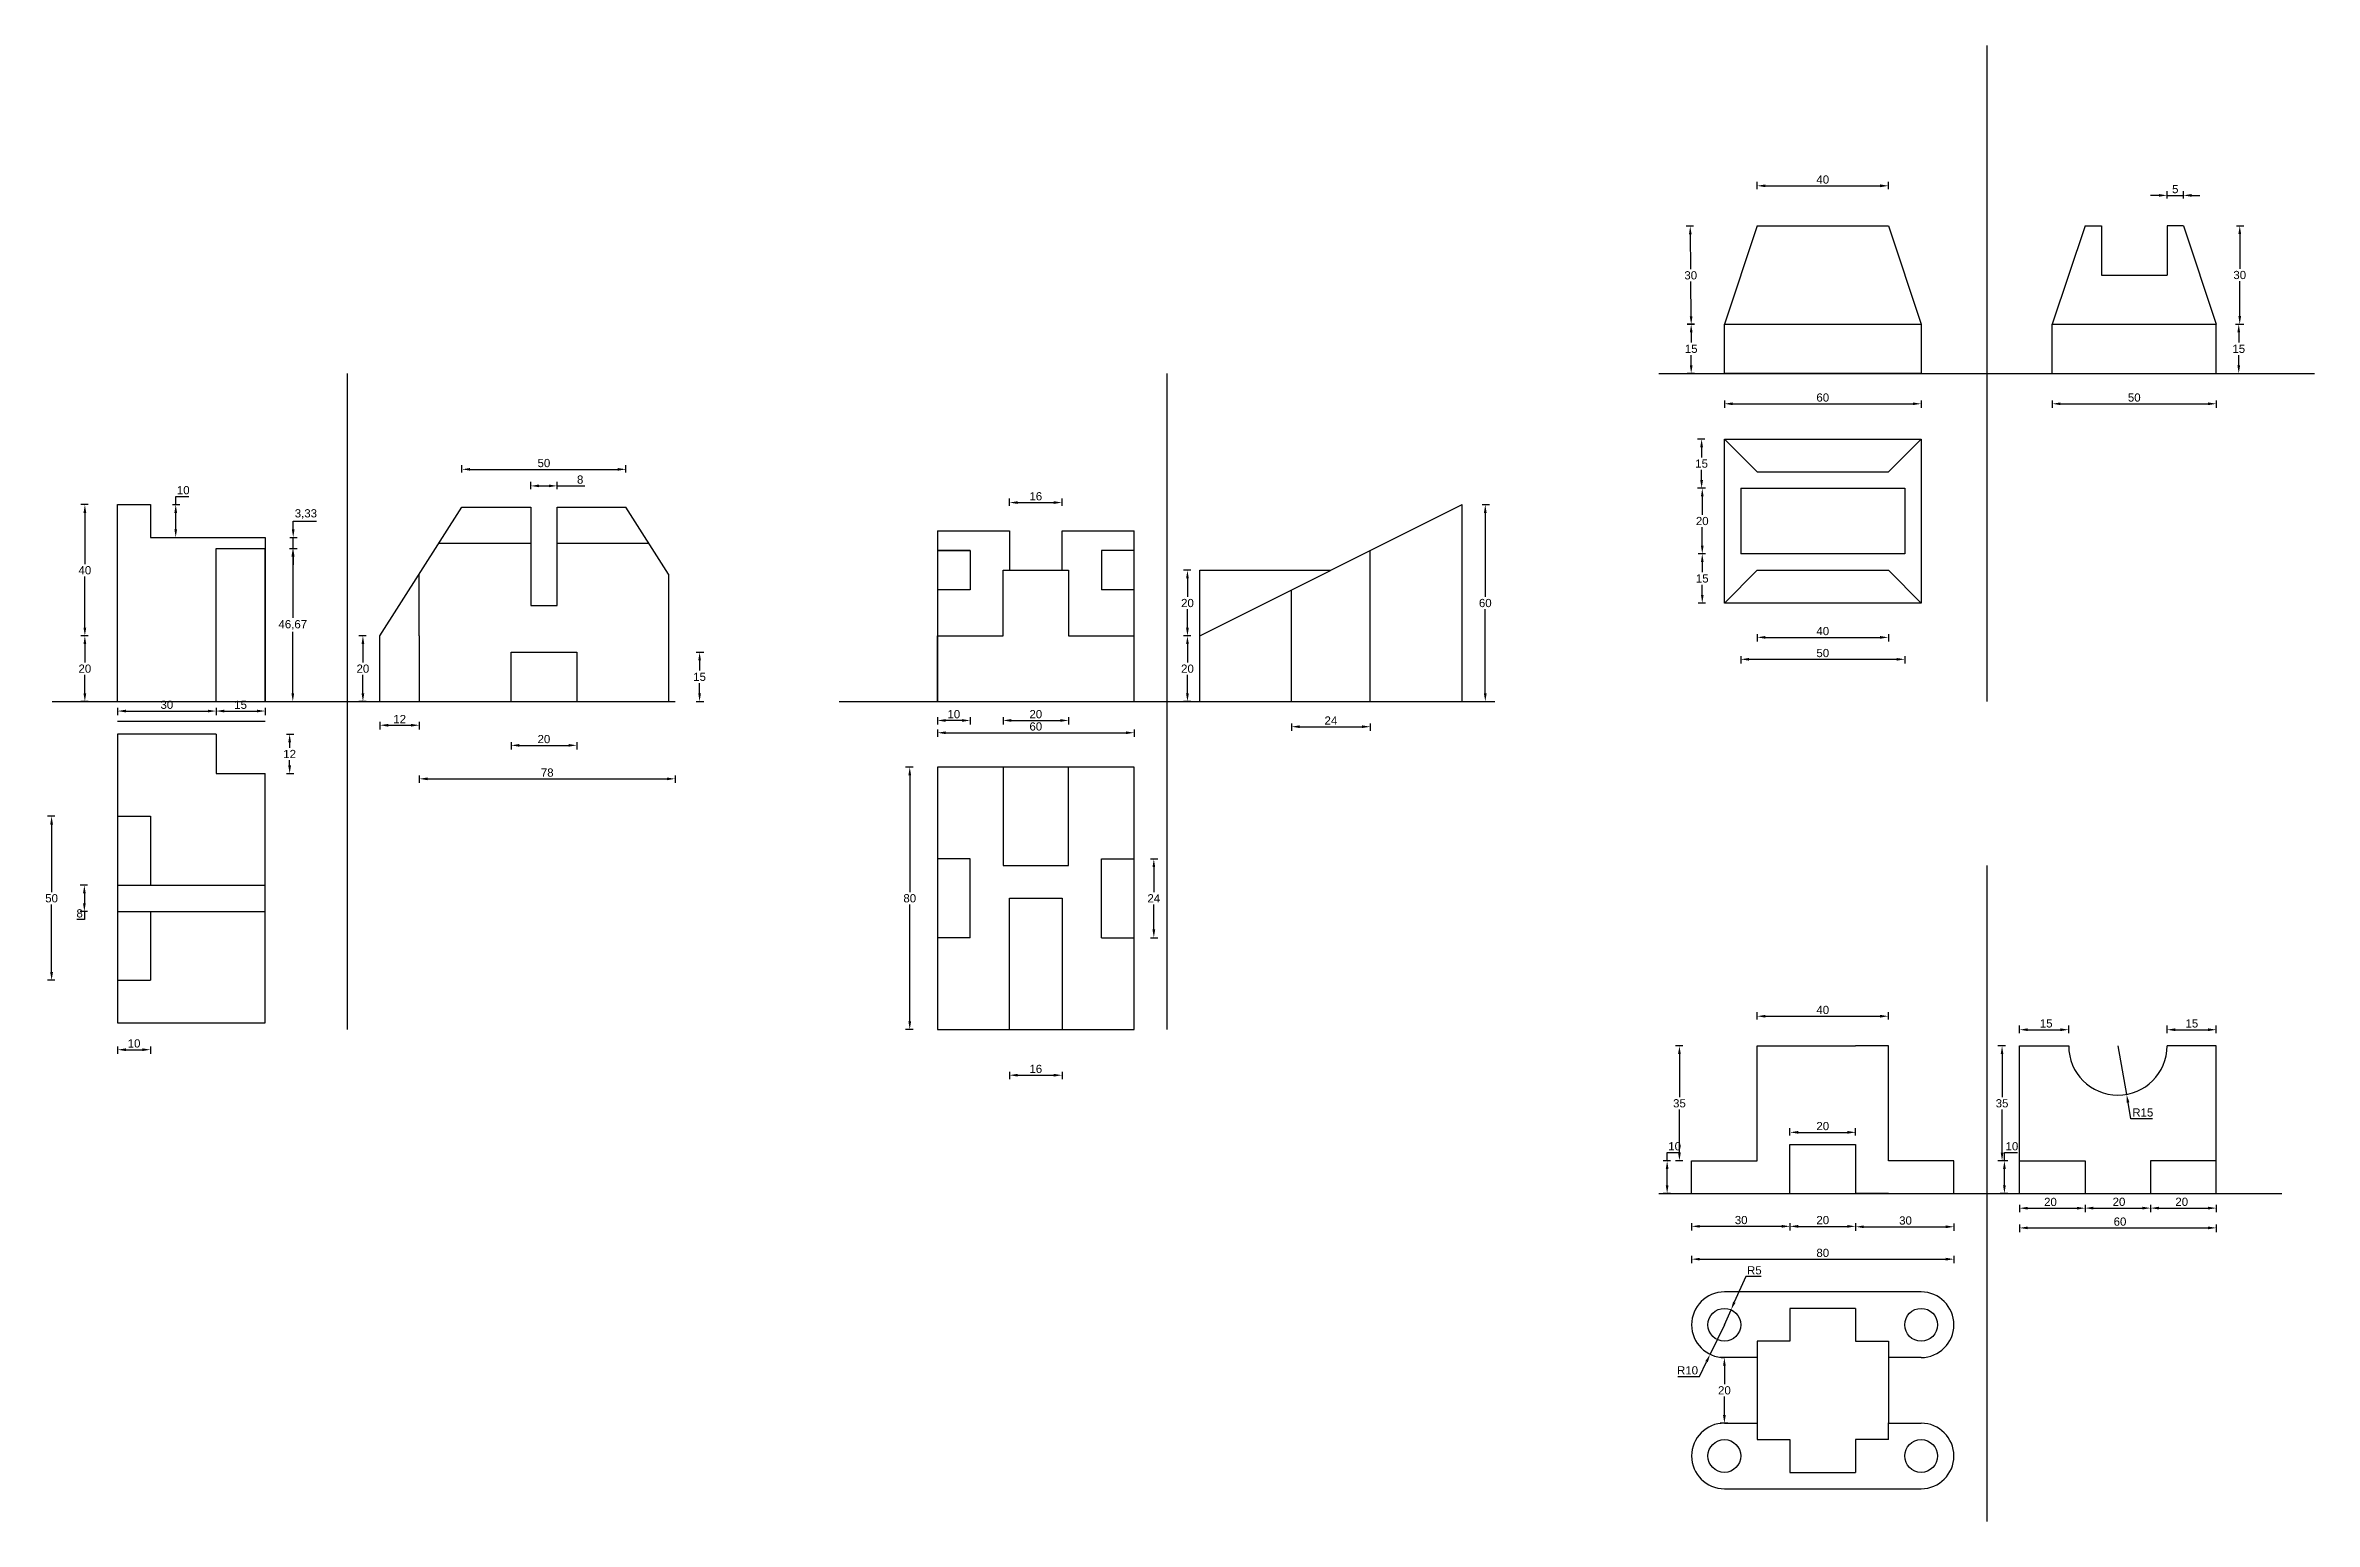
# Model space of a CAD drawing. Header units: millimetres. Extents: x 3658 to 4610, y 2149 to 2600.
# Drawn here: x 3658 to 4350, y 2150 to 2600 of the extents above; entities that cross this region are included whole.
import ezdxf

# ---------------------------------------------------------------- set-up
doc = ezdxf.new("R2010")
doc.units = ezdxf.units.MM
doc.styles.get("Standard").update_dxf_attribs({"font": 'arial.ttf'})
doc.dimstyles.new('ISO-25', dxfattribs={"dimtxt": 2.5, "dimasz": 2.5, "dimexe": 1.25, "dimexo": 0.625, "dimtad": 1, "dimtih": 1, "dimtoh": 1, "dimtxsty": 'Standard', "dimcen": 2.5, "dimadec": 0, "dimazin": 0, "dimtfac": 1, "dimtmove": 0, "dimatfit": 3, "dimfxl": 1, "dimfxlon": 1, "dimarcsym": 0})

msp = doc.modelspace()

# ---------------------------------------------------------------- blocks, each defined once
blk = doc.blocks.new('*D93')
at = {"color": 0, "lineweight": -2, "transparency": 16777216}
for p, q in [((3671, 2420), (3668.75, 2420)), ((3670, 2417.5), (3670, 2411.9)), ((3670, 2402.5), (3670, 2408.1)), ((3671, 2400), (3668.75, 2400))]:
    blk.add_line(p, q, dxfattribs=at)
at = {"color": 0, "transparency": 16777216}
for points in [[(3669.58, 2417.5), (3670.42, 2417.5), (3670, 2420)], [(3669.58, 2402.5), (3670.42, 2402.5), (3670, 2400)]]:
    blk.add_solid(points, dxfattribs=at)
at = {"layer": 'Defpoints', "color": 0, "transparency": 16777216}
for p in [(3670, 2420), (3680, 2420), (3680, 2400)]:
    blk.add_point(p, dxfattribs=at)
at = {"color": 0, "transparency": 16777216, "insert": (3670, 2410), "char_height": 2.5, "attachment_point": 5}
blk.add_mtext('20', dxfattribs=at)
blk = doc.blocks.new('*D94')
at = {"color": 0, "lineweight": -2, "transparency": 16777216}
for p, q in [((3671, 2460), (3668.75, 2460)), ((3670, 2457.5), (3670, 2441.9)), ((3670, 2422.5), (3670, 2438.1)), ((3671, 2420), (3668.75, 2420))]:
    blk.add_line(p, q, dxfattribs=at)
at = {"color": 0, "transparency": 16777216}
for points in [[(3669.58, 2457.5), (3670.42, 2457.5), (3670, 2460)], [(3669.58, 2422.5), (3670.42, 2422.5), (3670, 2420)]]:
    blk.add_solid(points, dxfattribs=at)
at = {"layer": 'Defpoints', "color": 0, "transparency": 16777216}
for p in [(3670, 2460), (3680, 2460), (3680, 2420)]:
    blk.add_point(p, dxfattribs=at)
at = {"color": 0, "transparency": 16777216, "insert": (3670, 2440), "char_height": 2.5, "attachment_point": 5}
blk.add_mtext('40', dxfattribs=at)
blk = doc.blocks.new('*D95')
at = {"color": 0, "lineweight": -2, "transparency": 16777216}
for p, q in [((3680, 2398.09), (3680, 2395.84)), ((3682.5, 2397.09), (3707.5, 2397.09)), ((3710, 2398.09), (3710, 2395.84))]:
    blk.add_line(p, q, dxfattribs=at)
at = {"color": 0, "transparency": 16777216}
for points in [[(3682.5, 2397.5), (3682.5, 2396.67), (3680, 2397.09)], [(3707.5, 2397.5), (3707.5, 2396.67), (3710, 2397.09)]]:
    blk.add_solid(points, dxfattribs=at)
at = {"layer": 'Defpoints', "color": 0, "transparency": 16777216}
for p in [(3680, 2400), (3710, 2400), (3710, 2397.09)]:
    blk.add_point(p, dxfattribs=at)
at = {"color": 0, "transparency": 16777216, "insert": (3695, 2398.99), "char_height": 2.5, "attachment_point": 5}
blk.add_mtext('30', dxfattribs=at)
blk = doc.blocks.new('*D96')
at = {"color": 0, "lineweight": -2, "transparency": 16777216}
for p, q in [((3710, 2398.09), (3710, 2395.84)), ((3712.5, 2397.09), (3722.5, 2397.09)), ((3725, 2398.09), (3725, 2395.84))]:
    blk.add_line(p, q, dxfattribs=at)
at = {"color": 0, "transparency": 16777216}
for points in [[(3712.5, 2397.5), (3712.5, 2396.67), (3710, 2397.09)], [(3722.5, 2397.5), (3722.5, 2396.67), (3725, 2397.09)]]:
    blk.add_solid(points, dxfattribs=at)
at = {"layer": 'Defpoints', "color": 0, "transparency": 16777216}
for p in [(3710, 2400), (3725, 2400), (3725, 2397.09)]:
    blk.add_point(p, dxfattribs=at)
at = {"color": 0, "transparency": 16777216, "insert": (3717.5, 2398.99), "char_height": 2.5, "attachment_point": 5}
blk.add_mtext('15', dxfattribs=at)
blk = doc.blocks.new('*D97')
at = {"color": 0, "lineweight": -2, "transparency": 16777216}
for p, q in [((3696.71, 2460), (3698.96, 2460)), ((3697.71, 2460), (3697.71, 2462.5)), ((3697.71, 2462.5), (3701.67, 2462.5)), ((3697.71, 2452.5), (3697.71, 2457.5)), ((3696.71, 2450), (3698.96, 2450))]:
    blk.add_line(p, q, dxfattribs=at)
at = {"color": 0, "transparency": 16777216}
for points in [[(3697.29, 2457.5), (3698.12, 2457.5), (3697.71, 2460)], [(3697.29, 2452.5), (3698.12, 2452.5), (3697.71, 2450)]]:
    blk.add_solid(points, dxfattribs=at)
at = {"layer": 'Defpoints', "color": 0, "transparency": 16777216}
for p in [(3690, 2460), (3690, 2450), (3697.71, 2450)]:
    blk.add_point(p, dxfattribs=at)
at = {"color": 0, "transparency": 16777216, "insert": (3700, 2464.4), "char_height": 2.5, "attachment_point": 5}
blk.add_mtext('10', dxfattribs=at)
blk = doc.blocks.new('*D98')
at = {"color": 0, "lineweight": -2, "transparency": 16777216}
for p, q in [((3732.41, 2446.67), (3734.66, 2446.67)), ((3733.41, 2444.17), (3733.41, 2425.46)), ((3733.41, 2402.5), (3733.41, 2421.21)), ((3732.41, 2400), (3734.66, 2400))]:
    blk.add_line(p, q, dxfattribs=at)
at = {"color": 0, "transparency": 16777216}
for points in [[(3733, 2444.17), (3733.83, 2444.17), (3733.41, 2446.67)], [(3733, 2402.5), (3733.83, 2402.5), (3733.41, 2400)]]:
    blk.add_solid(points, dxfattribs=at)
at = {"layer": 'Defpoints', "color": 0, "transparency": 16777216}
for p in [(3725, 2446.67), (3733.41, 2446.67), (3725, 2400)]:
    blk.add_point(p, dxfattribs=at)
at = {"color": 0, "transparency": 16777216, "insert": (3733.41, 2423.33), "char_height": 2.5, "attachment_point": 5}
blk.add_mtext('46,67', dxfattribs=at)
blk = doc.blocks.new('*D99')
at = {"color": 0, "lineweight": -2, "transparency": 16777216}
for p, q in [((3732.53, 2450), (3734.78, 2450)), ((3733.53, 2452.5), (3733.53, 2455)), ((3733.53, 2455), (3740.65, 2455)), ((3733.53, 2446.67), (3733.53, 2450)), ((3732.53, 2446.67), (3734.78, 2446.67)), ((3733.53, 2444.17), (3733.53, 2441.67))]:
    blk.add_line(p, q, dxfattribs=at)
at = {"color": 0, "transparency": 16777216}
for points in [[(3733.11, 2452.5), (3733.95, 2452.5), (3733.53, 2450)], [(3733.11, 2444.17), (3733.95, 2444.17), (3733.53, 2446.67)]]:
    blk.add_solid(points, dxfattribs=at)
at = {"layer": 'Defpoints', "color": 0, "transparency": 16777216}
for p in [(3725, 2450), (3733.53, 2450), (3725, 2446.67)]:
    blk.add_point(p, dxfattribs=at)
at = {"color": 0, "transparency": 16777216, "insert": (3737.4, 2457.13), "char_height": 2.5, "attachment_point": 5}
blk.add_mtext('3,33', dxfattribs=at)
blk = doc.blocks.new('*D104')
at = {"color": 0, "lineweight": -2, "transparency": 16777216}
for p, q in [((3670.85, 2344), (3668.6, 2344)), ((3669.85, 2341.5), (3669.85, 2338.5)), ((3669.85, 2333.5), (3667.58, 2333.5)), ((3670.85, 2336), (3668.6, 2336)), ((3669.85, 2336), (3669.85, 2333.5))]:
    blk.add_line(p, q, dxfattribs=at)
at = {"color": 0, "transparency": 16777216}
for points in [[(3669.43, 2341.5), (3670.26, 2341.5), (3669.85, 2344)], [(3669.43, 2338.5), (3670.26, 2338.5), (3669.85, 2336)]]:
    blk.add_solid(points, dxfattribs=at)
at = {"layer": 'Defpoints', "color": 0, "transparency": 16777216}
for p in [(3680, 2344), (3669.85, 2336), (3680, 2336)]:
    blk.add_point(p, dxfattribs=at)
at = {"color": 0, "transparency": 16777216, "insert": (3668.4, 2335.4), "char_height": 2.5, "attachment_point": 5}
blk.add_mtext('8', dxfattribs=at)
blk = doc.blocks.new('*D105')
at = {"color": 0, "lineweight": -2, "transparency": 16777216}
for p, q in [((3660.85, 2365), (3658.6, 2365)), ((3659.85, 2362.5), (3659.85, 2341.9)), ((3659.85, 2317.5), (3659.85, 2338.1)), ((3660.85, 2315), (3658.6, 2315))]:
    blk.add_line(p, q, dxfattribs=at)
at = {"color": 0, "transparency": 16777216}
for points in [[(3659.43, 2362.5), (3660.27, 2362.5), (3659.85, 2365)], [(3659.43, 2317.5), (3660.27, 2317.5), (3659.85, 2315)]]:
    blk.add_solid(points, dxfattribs=at)
at = {"layer": 'Defpoints', "color": 0, "transparency": 16777216}
for p in [(3680, 2365), (3659.85, 2315), (3680, 2315)]:
    blk.add_point(p, dxfattribs=at)
at = {"color": 0, "transparency": 16777216, "insert": (3659.85, 2340), "char_height": 2.5, "attachment_point": 5}
blk.add_mtext('50', dxfattribs=at)
blk = doc.blocks.new('*D108')
at = {"color": 0, "lineweight": -2, "transparency": 16777216}
for p, q in [((3731.45, 2390), (3733.7, 2390)), ((3732.45, 2387.5), (3732.45, 2385.88)), ((3732.45, 2380.5), (3732.45, 2382.12)), ((3731.45, 2378), (3733.7, 2378))]:
    blk.add_line(p, q, dxfattribs=at)
at = {"color": 0, "transparency": 16777216}
for points in [[(3732.03, 2387.5), (3732.87, 2387.5), (3732.45, 2390)], [(3732.03, 2380.5), (3732.87, 2380.5), (3732.45, 2378)]]:
    blk.add_solid(points, dxfattribs=at)
at = {"layer": 'Defpoints', "color": 0, "transparency": 16777216}
for p in [(3710, 2390), (3710, 2378), (3732.45, 2378)]:
    blk.add_point(p, dxfattribs=at)
at = {"color": 0, "transparency": 16777216, "insert": (3732.45, 2384), "char_height": 2.5, "attachment_point": 5}
blk.add_mtext('12', dxfattribs=at)
blk = doc.blocks.new('*D109')
at = {"color": 0, "lineweight": -2, "transparency": 16777216}
for p, q in [((3680, 2294.85), (3680, 2292.6)), ((3682.5, 2293.85), (3687.5, 2293.85)), ((3690, 2294.85), (3690, 2292.6))]:
    blk.add_line(p, q, dxfattribs=at)
at = {"color": 0, "transparency": 16777216}
for points in [[(3682.5, 2294.27), (3682.5, 2293.43), (3680, 2293.85)], [(3687.5, 2294.27), (3687.5, 2293.43), (3690, 2293.85)]]:
    blk.add_solid(points, dxfattribs=at)
at = {"layer": 'Defpoints', "color": 0, "transparency": 16777216}
for p in [(3680, 2315), (3690, 2315), (3690, 2293.85)]:
    blk.add_point(p, dxfattribs=at)
at = {"color": 0, "transparency": 16777216, "insert": (3685, 2295.75), "char_height": 2.5, "attachment_point": 5}
blk.add_mtext('10', dxfattribs=at)
blk = doc.blocks.new('*D110')
at = {"color": 0, "lineweight": -2, "transparency": 16777216}
for p, q in [((3800, 2387.63), (3800, 2385.38)), ((3820, 2387.63), (3820, 2385.38)), ((3802.5, 2386.63), (3817.5, 2386.63))]:
    blk.add_line(p, q, dxfattribs=at)
at = {"color": 0, "transparency": 16777216}
for points in [[(3802.5, 2387.05), (3802.5, 2386.22), (3800, 2386.63)], [(3817.5, 2387.05), (3817.5, 2386.22), (3820, 2386.63)]]:
    blk.add_solid(points, dxfattribs=at)
at = {"layer": 'Defpoints', "color": 0, "transparency": 16777216}
for p in [(3800, 2400), (3820, 2400), (3820, 2386.63)]:
    blk.add_point(p, dxfattribs=at)
at = {"color": 0, "transparency": 16777216, "insert": (3810, 2388.53), "char_height": 2.5, "attachment_point": 5}
blk.add_mtext('20', dxfattribs=at)
blk = doc.blocks.new('*D111')
at = {"color": 0, "lineweight": -2, "transparency": 16777216}
for p, q in [((3772, 2377.42), (3772, 2375.17)), ((3774.5, 2376.42), (3847.5, 2376.42)), ((3850, 2377.42), (3850, 2375.17))]:
    blk.add_line(p, q, dxfattribs=at)
at = {"color": 0, "transparency": 16777216}
for points in [[(3774.5, 2376.84), (3774.5, 2376), (3772, 2376.42)], [(3847.5, 2376.84), (3847.5, 2376), (3850, 2376.42)]]:
    blk.add_solid(points, dxfattribs=at)
at = {"layer": 'Defpoints', "color": 0, "transparency": 16777216}
for p in [(3772, 2400), (3850, 2400), (3850, 2376.42)]:
    blk.add_point(p, dxfattribs=at)
at = {"color": 0, "transparency": 16777216, "insert": (3811, 2378.32), "char_height": 2.5, "attachment_point": 5}
blk.add_mtext('78', dxfattribs=at)
blk = doc.blocks.new('*D112')
at = {"color": 0, "lineweight": -2, "transparency": 16777216}
for p, q in [((3760, 2393.76), (3760, 2391.51)), ((3762.5, 2392.76), (3769.5, 2392.76)), ((3772, 2393.76), (3772, 2391.51))]:
    blk.add_line(p, q, dxfattribs=at)
at = {"color": 0, "transparency": 16777216}
for points in [[(3762.5, 2393.17), (3762.5, 2392.34), (3760, 2392.76)], [(3769.5, 2393.17), (3769.5, 2392.34), (3772, 2392.76)]]:
    blk.add_solid(points, dxfattribs=at)
at = {"layer": 'Defpoints', "color": 0, "transparency": 16777216}
for p in [(3760, 2400), (3772, 2400), (3772, 2392.76)]:
    blk.add_point(p, dxfattribs=at)
at = {"color": 0, "transparency": 16777216, "insert": (3766, 2394.64), "char_height": 2.5, "attachment_point": 5}
blk.add_mtext('12', dxfattribs=at)
blk = doc.blocks.new('*D113')
at = {"color": 0, "lineweight": -2, "transparency": 16777216}
for p, q in [((3856.47, 2415), (3858.72, 2415)), ((3857.47, 2412.5), (3857.47, 2409.4)), ((3857.47, 2402.5), (3857.47, 2405.6)), ((3856.47, 2400), (3858.72, 2400))]:
    blk.add_line(p, q, dxfattribs=at)
at = {"color": 0, "transparency": 16777216}
for points in [[(3857.06, 2412.5), (3857.89, 2412.5), (3857.47, 2415)], [(3857.06, 2402.5), (3857.89, 2402.5), (3857.47, 2400)]]:
    blk.add_solid(points, dxfattribs=at)
at = {"layer": 'Defpoints', "color": 0, "transparency": 16777216}
for p in [(3820, 2415), (3820, 2400), (3857.47, 2400)]:
    blk.add_point(p, dxfattribs=at)
at = {"color": 0, "transparency": 16777216, "insert": (3857.47, 2407.5), "char_height": 2.5, "attachment_point": 5}
blk.add_mtext('15', dxfattribs=at)
blk = doc.blocks.new('*D114')
at = {"color": 0, "lineweight": -2, "transparency": 16777216}
for p, q in [((3785, 2469.77), (3785, 2472.02)), ((3787.5, 2470.77), (3832.5, 2470.77)), ((3835, 2469.77), (3835, 2472.02))]:
    blk.add_line(p, q, dxfattribs=at)
at = {"color": 0, "transparency": 16777216}
for points in [[(3787.5, 2471.18), (3787.5, 2470.35), (3785, 2470.77)], [(3832.5, 2471.18), (3832.5, 2470.35), (3835, 2470.77)]]:
    blk.add_solid(points, dxfattribs=at)
at = {"layer": 'Defpoints', "color": 0, "transparency": 16777216}
for p in [(3835, 2470.77), (3785, 2459.29), (3835, 2459.29)]:
    blk.add_point(p, dxfattribs=at)
at = {"color": 0, "transparency": 16777216, "insert": (3810, 2472.67), "char_height": 2.5, "attachment_point": 5}
blk.add_mtext('50', dxfattribs=at)
blk = doc.blocks.new('*D106')
at = {"color": 0, "lineweight": -2, "transparency": 16777216}
for p, q in [((3806, 2464.72), (3806, 2466.97)), ((3808.5, 2465.72), (3811.5, 2465.72)), ((3814, 2464.72), (3814, 2466.97)), ((3814, 2465.72), (3822.5, 2465.72))]:
    blk.add_line(p, q, dxfattribs=at)
at = {"color": 0, "transparency": 16777216}
for points in [[(3808.5, 2466.14), (3808.5, 2465.31), (3806, 2465.72)], [(3811.5, 2466.14), (3811.5, 2465.31), (3814, 2465.72)]]:
    blk.add_solid(points, dxfattribs=at)
at = {"layer": 'Defpoints', "color": 0, "transparency": 16777216}
for p in [(3814, 2465.72), (3806, 2459.29), (3814, 2459.29)]:
    blk.add_point(p, dxfattribs=at)
at = {"color": 0, "transparency": 16777216, "insert": (3821.05, 2467.63), "char_height": 2.5, "attachment_point": 5}
blk.add_mtext('8', dxfattribs=at)
blk = doc.blocks.new('*D107')
at = {"color": 0, "lineweight": -2, "transparency": 16777216}
for p, q in [((3755.79, 2420), (3753.54, 2420)), ((3754.79, 2417.5), (3754.79, 2411.9)), ((3754.79, 2402.5), (3754.79, 2408.1)), ((3755.79, 2400), (3753.54, 2400))]:
    blk.add_line(p, q, dxfattribs=at)
at = {"color": 0, "transparency": 16777216}
for points in [[(3754.38, 2417.5), (3755.21, 2417.5), (3754.79, 2420)], [(3754.38, 2402.5), (3755.21, 2402.5), (3754.79, 2400)]]:
    blk.add_solid(points, dxfattribs=at)
at = {"layer": 'Defpoints', "color": 0, "transparency": 16777216}
for p in [(3760, 2420), (3754.79, 2400), (3760, 2400)]:
    blk.add_point(p, dxfattribs=at)
at = {"color": 0, "transparency": 16777216, "insert": (3754.79, 2410), "char_height": 2.5, "attachment_point": 5}
blk.add_mtext('20', dxfattribs=at)
blk = doc.blocks.new('*D100')
at = {"color": 0, "lineweight": -2, "transparency": 16777216}
for p, q in [((3922.56, 2380), (3920.31, 2380)), ((3921.56, 2377.5), (3921.56, 2341.9)), ((3921.56, 2302.5), (3921.56, 2338.1)), ((3922.56, 2300), (3920.31, 2300))]:
    blk.add_line(p, q, dxfattribs=at)
at = {"color": 0, "transparency": 16777216}
for points in [[(3921.14, 2377.5), (3921.98, 2377.5), (3921.56, 2380)], [(3921.14, 2302.5), (3921.98, 2302.5), (3921.56, 2300)]]:
    blk.add_solid(points, dxfattribs=at)
at = {"layer": 'Defpoints', "color": 0, "transparency": 16777216}
for p in [(3930, 2380), (3921.56, 2300), (3930, 2300)]:
    blk.add_point(p, dxfattribs=at)
at = {"color": 0, "transparency": 16777216, "insert": (3921.56, 2340), "char_height": 2.5, "attachment_point": 5}
blk.add_mtext('80', dxfattribs=at)
blk = doc.blocks.new('*D101')
at = {"color": 0, "lineweight": -2, "transparency": 16777216}
for p, q in [((3930, 2391.47), (3930, 2389.22)), ((3932.5, 2390.47), (3987.5, 2390.47)), ((3990, 2391.47), (3990, 2389.22))]:
    blk.add_line(p, q, dxfattribs=at)
at = {"color": 0, "transparency": 16777216}
for points in [[(3932.5, 2390.88), (3932.5, 2390.05), (3930, 2390.47)], [(3987.5, 2390.88), (3987.5, 2390.05), (3990, 2390.47)]]:
    blk.add_solid(points, dxfattribs=at)
at = {"layer": 'Defpoints', "color": 0, "transparency": 16777216}
for p in [(3930, 2400), (3990, 2400), (3990, 2390.47)]:
    blk.add_point(p, dxfattribs=at)
at = {"color": 0, "transparency": 16777216, "insert": (3960, 2392.37), "char_height": 2.5, "attachment_point": 5}
blk.add_mtext('60', dxfattribs=at)
blk = doc.blocks.new('*D102')
at = {"color": 0, "lineweight": -2, "transparency": 16777216}
for p, q in [((3950, 2395.22), (3950, 2392.97)), ((3970, 2395.22), (3970, 2392.97)), ((3952.5, 2394.22), (3967.5, 2394.22))]:
    blk.add_line(p, q, dxfattribs=at)
at = {"color": 0, "transparency": 16777216}
for points in [[(3952.5, 2394.63), (3952.5, 2393.8), (3950, 2394.22)], [(3967.5, 2394.63), (3967.5, 2393.8), (3970, 2394.22)]]:
    blk.add_solid(points, dxfattribs=at)
at = {"layer": 'Defpoints', "color": 0, "transparency": 16777216}
for p in [(3950, 2420), (3970, 2420), (3970, 2394.22)]:
    blk.add_point(p, dxfattribs=at)
at = {"color": 0, "transparency": 16777216, "insert": (3960, 2396.12), "char_height": 2.5, "attachment_point": 5}
blk.add_mtext('20', dxfattribs=at)
blk = doc.blocks.new('*D103')
at = {"color": 0, "lineweight": -2, "transparency": 16777216}
for p, q in [((3930, 2395.22), (3930, 2392.97)), ((3940, 2395.22), (3940, 2392.97)), ((3937.5, 2394.22), (3932.5, 2394.22))]:
    blk.add_line(p, q, dxfattribs=at)
at = {"color": 0, "transparency": 16777216}
for points in [[(3932.5, 2394.63), (3932.5, 2393.8), (3930, 2394.22)], [(3937.5, 2394.63), (3937.5, 2393.8), (3940, 2394.22)]]:
    blk.add_solid(points, dxfattribs=at)
at = {"layer": 'Defpoints', "color": 0, "transparency": 16777216}
for p in [(3930, 2434), (3940, 2434), (3930, 2394.22)]:
    blk.add_point(p, dxfattribs=at)
at = {"color": 0, "transparency": 16777216, "insert": (3935, 2396.12), "char_height": 2.5, "attachment_point": 5}
blk.add_mtext('10', dxfattribs=at)
blk = doc.blocks.new('*D117')
at = {"color": 0, "lineweight": -2, "transparency": 16777216}
for p, q in [((3952, 2459.64), (3952, 2461.89)), ((3954.5, 2460.64), (3965.5, 2460.64)), ((3968, 2459.64), (3968, 2461.89))]:
    blk.add_line(p, q, dxfattribs=at)
at = {"color": 0, "transparency": 16777216}
for points in [[(3954.5, 2461.06), (3954.5, 2460.22), (3952, 2460.64)], [(3965.5, 2461.06), (3965.5, 2460.22), (3968, 2460.64)]]:
    blk.add_solid(points, dxfattribs=at)
at = {"layer": 'Defpoints', "color": 0, "transparency": 16777216}
for p in [(3968, 2460.64), (3952, 2452), (3968, 2452)]:
    blk.add_point(p, dxfattribs=at)
at = {"color": 0, "transparency": 16777216, "insert": (3960, 2462.54), "char_height": 2.5, "attachment_point": 5}
blk.add_mtext('16', dxfattribs=at)
blk = doc.blocks.new('*D118')
at = {"color": 0, "lineweight": -2, "transparency": 16777216}
for p, q in [((3952, 2287.08), (3952, 2284.83)), ((3954.5, 2286.08), (3965.5, 2286.08)), ((3968, 2287.08), (3968, 2284.83))]:
    blk.add_line(p, q, dxfattribs=at)
at = {"color": 0, "transparency": 16777216}
for points in [[(3954.5, 2286.49), (3954.5, 2285.66), (3952, 2286.08)], [(3965.5, 2286.49), (3965.5, 2285.66), (3968, 2286.08)]]:
    blk.add_solid(points, dxfattribs=at)
at = {"layer": 'Defpoints', "color": 0, "transparency": 16777216}
for p in [(3952, 2300), (3968, 2300), (3968, 2286.08)]:
    blk.add_point(p, dxfattribs=at)
at = {"color": 0, "transparency": 16777216, "insert": (3960, 2287.98), "char_height": 2.5, "attachment_point": 5}
blk.add_mtext('16', dxfattribs=at)
blk = doc.blocks.new('*D119')
at = {"color": 0, "lineweight": -2, "transparency": 16777216}
for p, q in [((3995, 2352), (3997.25, 2352)), ((3996, 2349.5), (3996, 2341.88)), ((3996, 2330.5), (3996, 2338.12)), ((3995, 2328), (3997.25, 2328))]:
    blk.add_line(p, q, dxfattribs=at)
at = {"color": 0, "transparency": 16777216}
for points in [[(3995.58, 2349.5), (3996.41, 2349.5), (3996, 2352)], [(3995.58, 2330.5), (3996.41, 2330.5), (3996, 2328)]]:
    blk.add_solid(points, dxfattribs=at)
at = {"layer": 'Defpoints', "color": 0, "transparency": 16777216}
for p in [(3990, 2352), (3990, 2328), (3996, 2328)]:
    blk.add_point(p, dxfattribs=at)
at = {"color": 0, "transparency": 16777216, "insert": (3996, 2340), "char_height": 2.5, "attachment_point": 5}
blk.add_mtext('24', dxfattribs=at)
blk = doc.blocks.new('*D120')
at = {"color": 0, "lineweight": -2, "transparency": 16777216}
for p, q in [((4007.25, 2420), (4005, 2420)), ((4006.25, 2417.5), (4006.25, 2411.9)), ((4006.25, 2402.5), (4006.25, 2408.1)), ((4007.25, 2400), (4005, 2400))]:
    blk.add_line(p, q, dxfattribs=at)
at = {"color": 0, "transparency": 16777216}
for points in [[(4005.83, 2417.5), (4006.67, 2417.5), (4006.25, 2420)], [(4005.83, 2402.5), (4006.67, 2402.5), (4006.25, 2400)]]:
    blk.add_solid(points, dxfattribs=at)
at = {"layer": 'Defpoints', "color": 0, "transparency": 16777216}
for p in [(4010, 2420), (4006.25, 2400), (4010, 2400)]:
    blk.add_point(p, dxfattribs=at)
at = {"color": 0, "transparency": 16777216, "insert": (4006.25, 2410), "char_height": 2.5, "attachment_point": 5}
blk.add_mtext('20', dxfattribs=at)
blk = doc.blocks.new('*D121')
at = {"color": 0, "lineweight": -2, "transparency": 16777216}
for p, q in [((4007.25, 2440), (4005, 2440)), ((4006.25, 2437.5), (4006.25, 2431.9)), ((4006.25, 2422.5), (4006.25, 2428.1)), ((4007.25, 2420), (4005, 2420))]:
    blk.add_line(p, q, dxfattribs=at)
at = {"color": 0, "transparency": 16777216}
for points in [[(4005.83, 2437.5), (4006.67, 2437.5), (4006.25, 2440)], [(4005.83, 2422.5), (4006.67, 2422.5), (4006.25, 2420)]]:
    blk.add_solid(points, dxfattribs=at)
at = {"layer": 'Defpoints', "color": 0, "transparency": 16777216}
for p in [(4010, 2440), (4006.25, 2420), (4010, 2420)]:
    blk.add_point(p, dxfattribs=at)
at = {"color": 0, "transparency": 16777216, "insert": (4006.25, 2430), "char_height": 2.5, "attachment_point": 5}
blk.add_mtext('20', dxfattribs=at)
blk = doc.blocks.new('*D115')
at = {"color": 0, "lineweight": -2, "transparency": 16777216}
for p, q in [((4096.08, 2460), (4098.33, 2460)), ((4097.08, 2457.5), (4097.08, 2431.9)), ((4097.08, 2402.5), (4097.08, 2428.1)), ((4096.08, 2400), (4098.33, 2400))]:
    blk.add_line(p, q, dxfattribs=at)
at = {"color": 0, "transparency": 16777216}
for points in [[(4096.66, 2457.5), (4097.5, 2457.5), (4097.08, 2460)], [(4096.66, 2402.5), (4097.5, 2402.5), (4097.08, 2400)]]:
    blk.add_solid(points, dxfattribs=at)
at = {"layer": 'Defpoints', "color": 0, "transparency": 16777216}
for p in [(4090, 2460), (4090, 2400), (4097.08, 2400)]:
    blk.add_point(p, dxfattribs=at)
at = {"color": 0, "transparency": 16777216, "insert": (4097.08, 2430), "char_height": 2.5, "attachment_point": 5}
blk.add_mtext('60', dxfattribs=at)
blk = doc.blocks.new('*D116')
at = {"color": 0, "lineweight": -2, "transparency": 16777216}
for p, q in [((4038, 2393.31), (4038, 2391.06)), ((4040.5, 2392.31), (4059.5, 2392.31)), ((4062, 2393.31), (4062, 2391.06))]:
    blk.add_line(p, q, dxfattribs=at)
at = {"color": 0, "transparency": 16777216}
for points in [[(4040.5, 2392.73), (4040.5, 2391.9), (4038, 2392.31)], [(4059.5, 2392.73), (4059.5, 2391.9), (4062, 2392.31)]]:
    blk.add_solid(points, dxfattribs=at)
at = {"layer": 'Defpoints', "color": 0, "transparency": 16777216}
for p in [(4038, 2400), (4062, 2400), (4062, 2392.31)]:
    blk.add_point(p, dxfattribs=at)
at = {"color": 0, "transparency": 16777216, "insert": (4050, 2394.19), "char_height": 2.5, "attachment_point": 5}
blk.add_mtext('24', dxfattribs=at)
blk = doc.blocks.new('*D1')
at = {"color": 0, "lineweight": -2, "transparency": 16777216}
for p, q in [((4160.87, 2515), (4158.62, 2515)), ((4159.87, 2512.5), (4159.87, 2509.4)), ((4159.87, 2502.5), (4159.87, 2505.6)), ((4160.87, 2500), (4158.62, 2500))]:
    blk.add_line(p, q, dxfattribs=at)
at = {"color": 0, "transparency": 16777216}
for points in [[(4159.45, 2512.5), (4160.29, 2512.5), (4159.87, 2515)], [(4159.45, 2502.5), (4160.29, 2502.5), (4159.87, 2500)]]:
    blk.add_solid(points, dxfattribs=at)
at = {"layer": 'Defpoints', "color": 0, "transparency": 16777216}
for p in [(4159.87, 2515), (4170, 2515), (4170, 2500)]:
    blk.add_point(p, dxfattribs=at)
at = {"color": 0, "transparency": 16777216, "insert": (4159.87, 2507.5), "char_height": 2.5, "attachment_point": 5}
blk.add_mtext('15', dxfattribs=at)
blk = doc.blocks.new('*D2')
at = {"color": 0, "lineweight": -2, "transparency": 16777216}
for p, q in [((4180, 2556.2), (4180, 2558.45)), ((4182.5, 2557.2), (4217.5, 2557.2)), ((4220, 2556.2), (4220, 2558.45))]:
    blk.add_line(p, q, dxfattribs=at)
at = {"color": 0, "transparency": 16777216}
for points in [[(4182.5, 2557.62), (4182.5, 2556.78), (4180, 2557.2)], [(4217.5, 2557.62), (4217.5, 2556.78), (4220, 2557.2)]]:
    blk.add_solid(points, dxfattribs=at)
at = {"layer": 'Defpoints', "color": 0, "transparency": 16777216}
for p in [(4220, 2557.2), (4180, 2545), (4220, 2545)]:
    blk.add_point(p, dxfattribs=at)
at = {"color": 0, "transparency": 16777216, "insert": (4200, 2559.1), "char_height": 2.5, "attachment_point": 5}
blk.add_mtext('40', dxfattribs=at)
blk = doc.blocks.new('*D3')
at = {"color": 0, "lineweight": -2, "transparency": 16777216}
for p, q in [((4160.58, 2544.91), (4158.33, 2544.89)), ((4159.6, 2542.4), (4159.71, 2531.8)), ((4159.85, 2517.4), (4159.75, 2528)), ((4160.88, 2514.91), (4158.63, 2514.89))]:
    blk.add_line(p, q, dxfattribs=at)
at = {"color": 0, "transparency": 16777216}
for points in [[(4160.02, 2542.4), (4159.19, 2542.4), (4159.58, 2544.9)], [(4160.27, 2517.4), (4159.44, 2517.39), (4159.88, 2514.9)]]:
    blk.add_solid(points, dxfattribs=at)
at = {"layer": 'Defpoints', "color": 0, "transparency": 16777216}
for p in [(4159.58, 2544.9), (4169.7, 2545), (4170, 2515)]:
    blk.add_point(p, dxfattribs=at)
at = {"color": 0, "transparency": 16777216, "insert": (4159.73, 2529.9), "char_height": 2.5, "attachment_point": 5}
blk.add_mtext('30', dxfattribs=at)
blk = doc.blocks.new('*D4')
at = {"color": 0, "lineweight": -2, "transparency": 16777216}
for p, q in [((4302.5, 2554.28), (4300, 2554.28)), ((4305, 2553.28), (4305, 2555.53)), ((4305, 2554.28), (4310, 2554.28)), ((4310, 2553.28), (4310, 2555.53)), ((4312.5, 2554.28), (4315, 2554.28))]:
    blk.add_line(p, q, dxfattribs=at)
at = {"color": 0, "transparency": 16777216}
for points in [[(4302.5, 2554.7), (4302.5, 2553.86), (4305, 2554.28)], [(4312.5, 2554.7), (4312.5, 2553.86), (4310, 2554.28)]]:
    blk.add_solid(points, dxfattribs=at)
at = {"layer": 'Defpoints', "color": 0, "transparency": 16777216}
for p in [(4310, 2554.28), (4305, 2545), (4310, 2545)]:
    blk.add_point(p, dxfattribs=at)
at = {"color": 0, "transparency": 16777216, "insert": (4307.5, 2556.18), "char_height": 2.5, "attachment_point": 5}
blk.add_mtext('5', dxfattribs=at)
blk = doc.blocks.new('*D5')
at = {"color": 0, "lineweight": -2, "transparency": 16777216}
for p, q in [((4325.86, 2515), (4328.11, 2515)), ((4326.86, 2512.5), (4326.86, 2509.4)), ((4326.86, 2502.5), (4326.86, 2505.6)), ((4325.86, 2500), (4328.11, 2500))]:
    blk.add_line(p, q, dxfattribs=at)
at = {"color": 0, "transparency": 16777216}
for points in [[(4326.44, 2512.5), (4327.28, 2512.5), (4326.86, 2515)], [(4326.44, 2502.5), (4327.28, 2502.5), (4326.86, 2500)]]:
    blk.add_solid(points, dxfattribs=at)
at = {"layer": 'Defpoints', "color": 0, "transparency": 16777216}
for p in [(4320, 2515), (4326.86, 2515), (4320, 2500)]:
    blk.add_point(p, dxfattribs=at)
at = {"color": 0, "transparency": 16777216, "insert": (4326.86, 2507.5), "char_height": 2.5, "attachment_point": 5}
blk.add_mtext('15', dxfattribs=at)
blk = doc.blocks.new('*D6')
at = {"color": 0, "lineweight": -2, "transparency": 16777216}
for p, q in [((4326.16, 2545), (4328.41, 2545)), ((4327.16, 2542.5), (4327.16, 2531.9)), ((4327.16, 2517.5), (4327.16, 2528.1)), ((4326.16, 2515), (4328.41, 2515))]:
    blk.add_line(p, q, dxfattribs=at)
at = {"color": 0, "transparency": 16777216}
for points in [[(4326.75, 2542.5), (4327.58, 2542.5), (4327.16, 2545)], [(4326.75, 2517.5), (4327.58, 2517.5), (4327.16, 2515)]]:
    blk.add_solid(points, dxfattribs=at)
at = {"layer": 'Defpoints', "color": 0, "transparency": 16777216}
for p in [(4320, 2545), (4327.16, 2545), (4320, 2515)]:
    blk.add_point(p, dxfattribs=at)
at = {"color": 0, "transparency": 16777216, "insert": (4327.16, 2530), "char_height": 2.5, "attachment_point": 5}
blk.add_mtext('30', dxfattribs=at)
blk = doc.blocks.new('*D7')
at = {"color": 0, "lineweight": -2, "transparency": 16777216}
for p, q in [((4170, 2491.75), (4170, 2489.5)), ((4230, 2491.75), (4230, 2489.5)), ((4172.5, 2490.75), (4227.5, 2490.75))]:
    blk.add_line(p, q, dxfattribs=at)
at = {"color": 0, "transparency": 16777216}
for points in [[(4172.5, 2491.17), (4172.5, 2490.34), (4170, 2490.75)], [(4227.5, 2491.17), (4227.5, 2490.34), (4230, 2490.75)]]:
    blk.add_solid(points, dxfattribs=at)
at = {"layer": 'Defpoints', "color": 0, "transparency": 16777216}
for p in [(4170, 2500), (4230, 2500), (4230, 2490.75)]:
    blk.add_point(p, dxfattribs=at)
at = {"color": 0, "transparency": 16777216, "insert": (4200, 2492.65), "char_height": 2.5, "attachment_point": 5}
blk.add_mtext('60', dxfattribs=at)
blk = doc.blocks.new('*D8')
at = {"color": 0, "lineweight": -2, "transparency": 16777216}
for p, q in [((4270, 2491.75), (4270, 2489.5)), ((4320, 2491.75), (4320, 2489.5)), ((4272.5, 2490.75), (4317.5, 2490.75))]:
    blk.add_line(p, q, dxfattribs=at)
at = {"color": 0, "transparency": 16777216}
for points in [[(4272.5, 2491.17), (4272.5, 2490.34), (4270, 2490.75)], [(4317.5, 2491.17), (4317.5, 2490.34), (4320, 2490.75)]]:
    blk.add_solid(points, dxfattribs=at)
at = {"layer": 'Defpoints', "color": 0, "transparency": 16777216}
for p in [(4270, 2500), (4320, 2500), (4320, 2490.75)]:
    blk.add_point(p, dxfattribs=at)
at = {"color": 0, "transparency": 16777216, "insert": (4295, 2492.65), "char_height": 2.5, "attachment_point": 5}
blk.add_mtext('50', dxfattribs=at)
blk = doc.blocks.new('*D9')
at = {"color": 0, "lineweight": -2, "transparency": 16777216}
for p, q in [((4180, 2420.54), (4180, 2418.29)), ((4182.5, 2419.54), (4217.5, 2419.54)), ((4220, 2420.54), (4220, 2418.29))]:
    blk.add_line(p, q, dxfattribs=at)
at = {"color": 0, "transparency": 16777216}
for points in [[(4182.5, 2419.96), (4182.5, 2419.13), (4180, 2419.54)], [(4217.5, 2419.96), (4217.5, 2419.13), (4220, 2419.54)]]:
    blk.add_solid(points, dxfattribs=at)
at = {"layer": 'Defpoints', "color": 0, "transparency": 16777216}
for p in [(4180, 2440), (4220, 2440), (4220, 2419.54)]:
    blk.add_point(p, dxfattribs=at)
at = {"color": 0, "transparency": 16777216, "insert": (4200, 2421.45), "char_height": 2.5, "attachment_point": 5}
blk.add_mtext('40', dxfattribs=at)
blk = doc.blocks.new('*D10')
at = {"color": 0, "lineweight": -2, "transparency": 16777216}
for p, q in [((4175, 2413.86), (4175, 2411.61)), ((4177.5, 2412.86), (4222.5, 2412.86)), ((4225, 2413.86), (4225, 2411.61))]:
    blk.add_line(p, q, dxfattribs=at)
at = {"color": 0, "transparency": 16777216}
for points in [[(4177.5, 2413.27), (4177.5, 2412.44), (4175, 2412.86)], [(4222.5, 2413.27), (4222.5, 2412.44), (4225, 2412.86)]]:
    blk.add_solid(points, dxfattribs=at)
at = {"layer": 'Defpoints', "color": 0, "transparency": 16777216}
for p in [(4175, 2445), (4225, 2445), (4225, 2412.86)]:
    blk.add_point(p, dxfattribs=at)
at = {"color": 0, "transparency": 16777216, "insert": (4200, 2414.76), "char_height": 2.5, "attachment_point": 5}
blk.add_mtext('50', dxfattribs=at)
blk = doc.blocks.new('*D11')
at = {"color": 0, "lineweight": -2, "transparency": 16777216}
for p, q in [((4164.06, 2480), (4161.81, 2480)), ((4163.06, 2477.5), (4163.06, 2474.4)), ((4163.06, 2467.5), (4163.06, 2470.6)), ((4164.06, 2465), (4161.81, 2465))]:
    blk.add_line(p, q, dxfattribs=at)
at = {"color": 0, "transparency": 16777216}
for points in [[(4162.64, 2477.5), (4163.48, 2477.5), (4163.06, 2480)], [(4162.64, 2467.5), (4163.48, 2467.5), (4163.06, 2465)]]:
    blk.add_solid(points, dxfattribs=at)
at = {"layer": 'Defpoints', "color": 0, "transparency": 16777216}
for p in [(4170, 2480), (4163.06, 2465), (4170, 2465)]:
    blk.add_point(p, dxfattribs=at)
at = {"color": 0, "transparency": 16777216, "insert": (4163.06, 2472.5), "char_height": 2.5, "attachment_point": 5}
blk.add_mtext('15', dxfattribs=at)
blk = doc.blocks.new('*D12')
at = {"color": 0, "lineweight": -2, "transparency": 16777216}
for p, q in [((4164.25, 2465), (4162, 2465)), ((4163.25, 2462.5), (4163.25, 2456.9)), ((4163.25, 2447.5), (4163.25, 2453.1)), ((4164.25, 2445), (4162, 2445))]:
    blk.add_line(p, q, dxfattribs=at)
at = {"color": 0, "transparency": 16777216}
for points in [[(4162.84, 2462.5), (4163.67, 2462.5), (4163.25, 2465)], [(4162.84, 2447.5), (4163.67, 2447.5), (4163.25, 2445)]]:
    blk.add_solid(points, dxfattribs=at)
at = {"layer": 'Defpoints', "color": 0, "transparency": 16777216}
for p in [(4175, 2465), (4163.25, 2445), (4175, 2445)]:
    blk.add_point(p, dxfattribs=at)
at = {"color": 0, "transparency": 16777216, "insert": (4163.25, 2455), "char_height": 2.5, "attachment_point": 5}
blk.add_mtext('20', dxfattribs=at)
blk = doc.blocks.new('*D13')
at = {"color": 0, "lineweight": -2, "transparency": 16777216}
for p, q in [((4164.25, 2445), (4162, 2445)), ((4163.25, 2442.5), (4163.25, 2439.4)), ((4164.25, 2430), (4162, 2430)), ((4163.25, 2432.5), (4163.25, 2435.6))]:
    blk.add_line(p, q, dxfattribs=at)
at = {"color": 0, "transparency": 16777216}
for points in [[(4162.84, 2442.5), (4163.67, 2442.5), (4163.25, 2445)], [(4162.84, 2432.5), (4163.67, 2432.5), (4163.25, 2430)]]:
    blk.add_solid(points, dxfattribs=at)
at = {"layer": 'Defpoints', "color": 0, "transparency": 16777216}
for p in [(4163.25, 2445), (4170, 2445), (4170, 2430)]:
    blk.add_point(p, dxfattribs=at)
at = {"color": 0, "transparency": 16777216, "insert": (4163.25, 2437.5), "char_height": 2.5, "attachment_point": 5}
blk.add_mtext('15', dxfattribs=at)
blk = doc.blocks.new('*D28')
at = {"color": 0, "lineweight": -2, "transparency": 16777216}
for p, q in [((4190, 2267.66), (4190, 2269.91)), ((4210, 2267.66), (4210, 2269.91)), ((4192.5, 2268.66), (4207.5, 2268.66))]:
    blk.add_line(p, q, dxfattribs=at)
at = {"color": 0, "transparency": 16777216}
for points in [[(4192.5, 2269.08), (4192.5, 2268.24), (4190, 2268.66)], [(4207.5, 2269.08), (4207.5, 2268.24), (4210, 2268.66)]]:
    blk.add_solid(points, dxfattribs=at)
at = {"layer": 'Defpoints', "color": 0, "transparency": 16777216}
for p in [(4190, 2265), (4210, 2268.66), (4210, 2265)]:
    blk.add_point(p, dxfattribs=at)
at = {"color": 0, "transparency": 16777216, "insert": (4200, 2270.56), "char_height": 2.5, "attachment_point": 5}
blk.add_mtext('20', dxfattribs=at)
blk = doc.blocks.new('*D29')
at = {"color": 0, "lineweight": -2, "transparency": 16777216}
for p, q in [((4180, 2303.05), (4180, 2305.3)), ((4220, 2303.05), (4220, 2305.3)), ((4182.5, 2304.05), (4217.5, 2304.05))]:
    blk.add_line(p, q, dxfattribs=at)
at = {"color": 0, "transparency": 16777216}
for points in [[(4182.5, 2304.47), (4182.5, 2303.64), (4180, 2304.05)], [(4217.5, 2304.47), (4217.5, 2303.64), (4220, 2304.05)]]:
    blk.add_solid(points, dxfattribs=at)
at = {"layer": 'Defpoints', "color": 0, "transparency": 16777216}
for p in [(4220, 2304.05), (4180, 2295), (4220, 2295)]:
    blk.add_point(p, dxfattribs=at)
at = {"color": 0, "transparency": 16777216, "insert": (4200, 2305.96), "char_height": 2.5, "attachment_point": 5}
blk.add_mtext('40', dxfattribs=at)
blk = doc.blocks.new('*D30')
at = {"color": 0, "lineweight": -2, "transparency": 16777216}
for p, q in [((4157.29, 2295), (4155.04, 2295)), ((4156.29, 2292.5), (4156.29, 2279.4)), ((4156.29, 2262.5), (4156.29, 2275.6)), ((4157.29, 2260), (4155.04, 2260))]:
    blk.add_line(p, q, dxfattribs=at)
at = {"color": 0, "transparency": 16777216}
for points in [[(4155.87, 2292.5), (4156.71, 2292.5), (4156.29, 2295)], [(4155.87, 2262.5), (4156.71, 2262.5), (4156.29, 2260)]]:
    blk.add_solid(points, dxfattribs=at)
at = {"layer": 'Defpoints', "color": 0, "transparency": 16777216}
for p in [(4156.29, 2295), (4180, 2295), (4180, 2260)]:
    blk.add_point(p, dxfattribs=at)
at = {"color": 0, "transparency": 16777216, "insert": (4156.29, 2277.5), "char_height": 2.5, "attachment_point": 5}
blk.add_mtext('35', dxfattribs=at)
blk = doc.blocks.new('*D31')
at = {"color": 0, "lineweight": -2, "transparency": 16777216}
for p, q in [((4153.54, 2260), (4151.29, 2260)), ((4152.54, 2260), (4152.54, 2262.5)), ((4152.54, 2262.5), (4156.5, 2262.5)), ((4152.54, 2252.5), (4152.54, 2257.5)), ((4153.54, 2250), (4151.29, 2250))]:
    blk.add_line(p, q, dxfattribs=at)
at = {"color": 0, "transparency": 16777216}
for points in [[(4152.12, 2257.5), (4152.96, 2257.5), (4152.54, 2260)], [(4152.12, 2252.5), (4152.96, 2252.5), (4152.54, 2250)]]:
    blk.add_solid(points, dxfattribs=at)
at = {"layer": 'Defpoints', "color": 0, "transparency": 16777216}
for p in [(4152.54, 2260), (4160, 2260), (4160, 2250)]:
    blk.add_point(p, dxfattribs=at)
at = {"color": 0, "transparency": 16777216, "insert": (4154.83, 2264.4), "char_height": 2.5, "attachment_point": 5}
blk.add_mtext('10', dxfattribs=at)
blk = doc.blocks.new('*D32')
at = {"color": 0, "lineweight": -2, "transparency": 16777216}
for p, q in [((4160, 2241.01), (4160, 2238.76)), ((4162.5, 2240.01), (4187.5, 2240.01)), ((4190, 2241.01), (4190, 2238.76))]:
    blk.add_line(p, q, dxfattribs=at)
at = {"color": 0, "transparency": 16777216}
for points in [[(4162.5, 2240.42), (4162.5, 2239.59), (4160, 2240.01)], [(4187.5, 2240.42), (4187.5, 2239.59), (4190, 2240.01)]]:
    blk.add_solid(points, dxfattribs=at)
at = {"layer": 'Defpoints', "color": 0, "transparency": 16777216}
for p in [(4160, 2250), (4190, 2250), (4190, 2240.01)]:
    blk.add_point(p, dxfattribs=at)
at = {"color": 0, "transparency": 16777216, "insert": (4175.12, 2241.91), "char_height": 2.5, "attachment_point": 5}
blk.add_mtext('30', dxfattribs=at)
blk = doc.blocks.new('*D33')
at = {"color": 0, "lineweight": -2, "transparency": 16777216}
for p, q in [((4190, 2241), (4190, 2238.75)), ((4192.5, 2240), (4207.5, 2240)), ((4210, 2241), (4210, 2238.75))]:
    blk.add_line(p, q, dxfattribs=at)
at = {"color": 0, "transparency": 16777216}
for points in [[(4192.5, 2240.42), (4192.5, 2239.58), (4190, 2240)], [(4207.5, 2240.42), (4207.5, 2239.58), (4210, 2240)]]:
    blk.add_solid(points, dxfattribs=at)
at = {"layer": 'Defpoints', "color": 0, "transparency": 16777216}
for p in [(4190, 2250), (4210, 2250), (4210, 2240)]:
    blk.add_point(p, dxfattribs=at)
at = {"color": 0, "transparency": 16777216, "insert": (4200, 2241.9), "char_height": 2.5, "attachment_point": 5}
blk.add_mtext('20', dxfattribs=at)
blk = doc.blocks.new('*D34')
at = {"color": 0, "lineweight": -2, "transparency": 16777216}
for p, q in [((4210, 2240.87), (4210, 2238.62)), ((4212.5, 2239.87), (4237.5, 2239.87)), ((4240, 2240.87), (4240, 2238.62))]:
    blk.add_line(p, q, dxfattribs=at)
at = {"color": 0, "transparency": 16777216}
for points in [[(4212.5, 2240.29), (4212.5, 2239.46), (4210, 2239.87)], [(4237.5, 2240.29), (4237.5, 2239.46), (4240, 2239.87)]]:
    blk.add_solid(points, dxfattribs=at)
at = {"layer": 'Defpoints', "color": 0, "transparency": 16777216}
for p in [(4210, 2250), (4240, 2250), (4240, 2239.87)]:
    blk.add_point(p, dxfattribs=at)
at = {"color": 0, "transparency": 16777216, "insert": (4225.24, 2241.77), "char_height": 2.5, "attachment_point": 5}
blk.add_mtext('30', dxfattribs=at)
blk = doc.blocks.new('*D35')
at = {"color": 0, "lineweight": -2, "transparency": 16777216}
for p, q in [((4160, 2231), (4160, 2228.75)), ((4162.5, 2230), (4237.5, 2230)), ((4240, 2231), (4240, 2228.75))]:
    blk.add_line(p, q, dxfattribs=at)
at = {"color": 0, "transparency": 16777216}
for points in [[(4162.5, 2230.42), (4162.5, 2229.58), (4160, 2230)], [(4237.5, 2230.42), (4237.5, 2229.58), (4240, 2230)]]:
    blk.add_solid(points, dxfattribs=at)
at = {"layer": 'Defpoints', "color": 0, "transparency": 16777216}
for p in [(4160, 2250), (4240, 2250), (4240, 2230)]:
    blk.add_point(p, dxfattribs=at)
at = {"color": 0, "transparency": 16777216, "insert": (4200, 2231.9), "char_height": 2.5, "attachment_point": 5}
blk.add_mtext('80', dxfattribs=at)
blk = doc.blocks.new('*D36')
at = {"color": 0, "lineweight": -2, "transparency": 16777216}
for p, q in [((4260, 2240.53), (4260, 2238.28)), ((4262.5, 2239.53), (4317.5, 2239.53)), ((4320, 2240.53), (4320, 2238.28))]:
    blk.add_line(p, q, dxfattribs=at)
at = {"color": 0, "transparency": 16777216}
for points in [[(4262.5, 2239.95), (4262.5, 2239.12), (4260, 2239.53)], [(4317.5, 2239.95), (4317.5, 2239.12), (4320, 2239.53)]]:
    blk.add_solid(points, dxfattribs=at)
at = {"layer": 'Defpoints', "color": 0, "transparency": 16777216}
for p in [(4260, 2250), (4320, 2250), (4320, 2239.53)]:
    blk.add_point(p, dxfattribs=at)
at = {"color": 0, "transparency": 16777216, "insert": (4290.65, 2241.44), "char_height": 2.5, "attachment_point": 5}
blk.add_mtext('60', dxfattribs=at)
blk = doc.blocks.new('*D37')
at = {"color": 0, "lineweight": -2, "transparency": 16777216}
for p, q in [((4256.4, 2260), (4254.15, 2260)), ((4255.4, 2260), (4255.4, 2262.5)), ((4255.4, 2262.5), (4259.36, 2262.5)), ((4255.4, 2252.5), (4255.4, 2257.5)), ((4256.4, 2250), (4254.15, 2250))]:
    blk.add_line(p, q, dxfattribs=at)
at = {"color": 0, "transparency": 16777216}
for points in [[(4254.98, 2257.5), (4255.81, 2257.5), (4255.4, 2260)], [(4254.98, 2252.5), (4255.81, 2252.5), (4255.4, 2250)]]:
    blk.add_solid(points, dxfattribs=at)
at = {"layer": 'Defpoints', "color": 0, "transparency": 16777216}
for p in [(4255.4, 2260), (4260, 2260), (4260, 2250)]:
    blk.add_point(p, dxfattribs=at)
at = {"color": 0, "transparency": 16777216, "insert": (4257.69, 2264.4), "char_height": 2.5, "attachment_point": 5}
blk.add_mtext('10', dxfattribs=at)
blk = doc.blocks.new('*D38')
at = {"color": 0, "lineweight": -2, "transparency": 16777216}
for p, q in [((4255.68, 2295), (4253.43, 2295)), ((4254.68, 2292.5), (4254.68, 2279.4)), ((4254.68, 2262.5), (4254.68, 2275.6)), ((4255.68, 2260), (4253.43, 2260))]:
    blk.add_line(p, q, dxfattribs=at)
at = {"color": 0, "transparency": 16777216}
for points in [[(4254.26, 2292.5), (4255.1, 2292.5), (4254.68, 2295)], [(4254.26, 2262.5), (4255.1, 2262.5), (4254.68, 2260)]]:
    blk.add_solid(points, dxfattribs=at)
at = {"layer": 'Defpoints', "color": 0, "transparency": 16777216}
for p in [(4254.68, 2295), (4260, 2295), (4260, 2260)]:
    blk.add_point(p, dxfattribs=at)
at = {"color": 0, "transparency": 16777216, "insert": (4254.68, 2277.5), "char_height": 2.5, "attachment_point": 5}
blk.add_mtext('35', dxfattribs=at)
blk = doc.blocks.new('*D39')
at = {"color": 0, "lineweight": -2, "transparency": 16777216}
for p, q in [((4260, 2246.54), (4260, 2244.29)), ((4262.5, 2245.54), (4277.5, 2245.54)), ((4280, 2246.54), (4280, 2244.29))]:
    blk.add_line(p, q, dxfattribs=at)
at = {"color": 0, "transparency": 16777216}
for points in [[(4262.5, 2245.96), (4262.5, 2245.12), (4260, 2245.54)], [(4277.5, 2245.96), (4277.5, 2245.12), (4280, 2245.54)]]:
    blk.add_solid(points, dxfattribs=at)
at = {"layer": 'Defpoints', "color": 0, "transparency": 16777216}
for p in [(4260, 2250), (4280, 2250), (4280, 2245.54)]:
    blk.add_point(p, dxfattribs=at)
at = {"color": 0, "transparency": 16777216, "insert": (4269.44, 2247.44), "char_height": 2.5, "attachment_point": 5}
blk.add_mtext('20', dxfattribs=at)
blk = doc.blocks.new('*D40')
at = {"color": 0, "lineweight": -2, "transparency": 16777216}
for p, q in [((4280, 2246.56), (4280, 2244.31)), ((4282.5, 2245.56), (4297.5, 2245.56)), ((4300, 2246.56), (4300, 2244.31))]:
    blk.add_line(p, q, dxfattribs=at)
at = {"color": 0, "transparency": 16777216}
for points in [[(4282.5, 2245.98), (4282.5, 2245.15), (4280, 2245.56)], [(4297.5, 2245.98), (4297.5, 2245.15), (4300, 2245.56)]]:
    blk.add_solid(points, dxfattribs=at)
at = {"layer": 'Defpoints', "color": 0, "transparency": 16777216}
for p in [(4280, 2250), (4300, 2250), (4300, 2245.56)]:
    blk.add_point(p, dxfattribs=at)
at = {"color": 0, "transparency": 16777216, "insert": (4290.34, 2247.47), "char_height": 2.5, "attachment_point": 5}
blk.add_mtext('20', dxfattribs=at)
blk = doc.blocks.new('*D41')
at = {"color": 0, "lineweight": -2, "transparency": 16777216}
for p, q in [((4300, 2246.56), (4300, 2244.31)), ((4302.5, 2245.56), (4317.5, 2245.56)), ((4320, 2246.56), (4320, 2244.31))]:
    blk.add_line(p, q, dxfattribs=at)
at = {"color": 0, "transparency": 16777216}
for points in [[(4302.5, 2245.98), (4302.5, 2245.15), (4300, 2245.56)], [(4317.5, 2245.98), (4317.5, 2245.15), (4320, 2245.56)]]:
    blk.add_solid(points, dxfattribs=at)
at = {"layer": 'Defpoints', "color": 0, "transparency": 16777216}
for p in [(4300, 2250), (4320, 2250), (4320, 2245.56)]:
    blk.add_point(p, dxfattribs=at)
at = {"color": 0, "transparency": 16777216, "insert": (4309.47, 2247.47), "char_height": 2.5, "attachment_point": 5}
blk.add_mtext('20', dxfattribs=at)
blk = doc.blocks.new('*D42')
at = {"color": 0, "lineweight": -2, "transparency": 16777216}
for p, q in [((4260, 2298.94), (4260, 2301.19)), ((4262.5, 2299.94), (4272.5, 2299.94)), ((4275, 2298.94), (4275, 2301.19))]:
    blk.add_line(p, q, dxfattribs=at)
at = {"color": 0, "transparency": 16777216}
for points in [[(4262.5, 2300.36), (4262.5, 2299.53), (4260, 2299.94)], [(4272.5, 2300.36), (4272.5, 2299.53), (4275, 2299.94)]]:
    blk.add_solid(points, dxfattribs=at)
at = {"layer": 'Defpoints', "color": 0, "transparency": 16777216}
for p in [(4275, 2299.94), (4260, 2295), (4275, 2295)]:
    blk.add_point(p, dxfattribs=at)
at = {"color": 0, "transparency": 16777216, "insert": (4268.14, 2301.85), "char_height": 2.5, "attachment_point": 5}
blk.add_mtext('15', dxfattribs=at)
blk = doc.blocks.new('*D43')
at = {"color": 0, "lineweight": -2, "transparency": 16777216}
for p, q in [((4305, 2298.94), (4305, 2301.19)), ((4307.5, 2299.94), (4317.5, 2299.94)), ((4320, 2298.94), (4320, 2301.19))]:
    blk.add_line(p, q, dxfattribs=at)
at = {"color": 0, "transparency": 16777216}
for points in [[(4307.5, 2300.36), (4307.5, 2299.53), (4305, 2299.94)], [(4317.5, 2300.36), (4317.5, 2299.53), (4320, 2299.94)]]:
    blk.add_solid(points, dxfattribs=at)
at = {"layer": 'Defpoints', "color": 0, "transparency": 16777216}
for p in [(4320, 2299.94), (4305, 2295), (4320, 2295)]:
    blk.add_point(p, dxfattribs=at)
at = {"color": 0, "transparency": 16777216, "insert": (4312.56, 2301.85), "char_height": 2.5, "attachment_point": 5}
blk.add_mtext('15', dxfattribs=at)
blk = doc.blocks.new('*D44')
at = {"color": 0, "lineweight": -2, "transparency": 16777216}
for p, q in [((4290, 2295), (4292.65, 2280.24)), ((4293.99, 2272.8), (4293.09, 2277.78)), ((4300.6, 2272.8), (4293.99, 2272.8))]:
    blk.add_line(p, q, dxfattribs=at)
at = {"color": 0, "transparency": 16777216}
blk.add_solid([(4293.5, 2277.85), (4292.68, 2277.7), (4292.65, 2280.24)], dxfattribs=at)
at = {"layer": 'Defpoints', "color": 0, "transparency": 16777216}
for p in [(4290, 2295), (4292.65, 2280.24)]:
    blk.add_point(p, dxfattribs=at)
at = {"color": 0, "transparency": 16777216, "insert": (4297.61, 2274.7), "char_height": 2.5, "attachment_point": 5}
blk.add_mtext('R15', dxfattribs=at)
blk = doc.blocks.new('*D45')
at = {"color": 0, "lineweight": -2, "transparency": 16777216}
for p, q in [((4176.49, 2224.69), (4173.03, 2216.86)), ((4181.17, 2224.69), (4176.49, 2224.69)), ((4170, 2210), (4172.02, 2214.57))]:
    blk.add_line(p, q, dxfattribs=at)
at = {"color": 0, "transparency": 16777216}
blk.add_solid([(4172.65, 2217.03), (4173.41, 2216.69), (4172.02, 2214.57)], dxfattribs=at)
at = {"layer": 'Defpoints', "color": 0, "transparency": 16777216}
for p in [(4172.02, 2214.57), (4170, 2210)]:
    blk.add_point(p, dxfattribs=at)
at = {"color": 0, "transparency": 16777216, "insert": (4179.14, 2226.59), "char_height": 2.5, "attachment_point": 5}
blk.add_mtext('R5', dxfattribs=at)
blk = doc.blocks.new('*D46')
at = {"color": 0, "lineweight": -2, "transparency": 16777216}
for p, q in [((4170, 2210), (4165.65, 2200.99)), ((4155.78, 2194.19), (4162.37, 2194.19)), ((4162.37, 2194.19), (4164.57, 2198.74))]:
    blk.add_line(p, q, dxfattribs=at)
at = {"color": 0, "transparency": 16777216}
blk.add_solid([(4164.19, 2198.92), (4164.94, 2198.56), (4165.65, 2200.99)], dxfattribs=at)
at = {"layer": 'Defpoints', "color": 0, "transparency": 16777216}
for p in [(4170, 2210), (4165.65, 2200.99)]:
    blk.add_point(p, dxfattribs=at)
at = {"color": 0, "transparency": 16777216, "insert": (4158.76, 2196.09), "char_height": 2.5, "attachment_point": 5}
blk.add_mtext('R10', dxfattribs=at)
blk = doc.blocks.new('*D47')
at = {"color": 0, "lineweight": -2, "transparency": 16777216}
for p, q in [((4171, 2200), (4168.75, 2200)), ((4170, 2197.5), (4170, 2191.9)), ((4170, 2182.5), (4170, 2188.1)), ((4171, 2180), (4168.75, 2180))]:
    blk.add_line(p, q, dxfattribs=at)
at = {"color": 0, "transparency": 16777216}
for points in [[(4169.58, 2197.5), (4170.42, 2197.5), (4170, 2200)], [(4169.58, 2182.5), (4170.42, 2182.5), (4170, 2180)]]:
    blk.add_solid(points, dxfattribs=at)
at = {"layer": 'Defpoints', "color": 0, "transparency": 16777216}
for p in [(4180, 2200), (4170, 2180), (4180, 2180)]:
    blk.add_point(p, dxfattribs=at)
at = {"color": 0, "transparency": 16777216, "insert": (4170, 2190), "char_height": 2.5, "attachment_point": 5}
blk.add_mtext('20', dxfattribs=at)

# ---------------------------------------------------------------- dimensions: what is measured, and where the dimension line sits
for p1, p2, distance, picture, middle in [((4180, 2545), (4220, 2545), 12.201, '*D2', (4200, 2559.103)), ((4305, 2545), (4310, 2545), 9.279, '*D4', (4307.5, 2556.176)), ((4170, 2515), (4169.701, 2545), 10.124, '*D3', (4159.727, 2529.899)), ((4320, 2515), (4320, 2545), -7.163, '*D6', (4327.163, 2530)), ((4170, 2500), (4170, 2515), 10.132, '*D1', (4159.868, 2507.5)), ((4320, 2500), (4320, 2515), -6.859, '*D5', (4326.859, 2507.5)), ((4170, 2500), (4230, 2500), -9.247, '*D7', (4200, 2492.655)), ((4270, 2500), (4320, 2500), -9.247, '*D8', (4295, 2492.655)), ((4170, 2480), (4170, 2465), -6.938, '*D11', (4163.062, 2472.5)), ((3785, 2459.286), (3835, 2459.286), 11.48, '*D114', (3810, 2472.668)), ((3952, 2452), (3968, 2452), 8.64, '*D117', (3960, 2462.541)), ((4175, 2465), (4175, 2445), -11.747, '*D12', (4163.253, 2455)), ((3680, 2420), (3680, 2460), 10, '*D94', (3670, 2440)), ((3725, 2446.667), (3725, 2450), -8.531, '*D99', (3737.402, 2457.127)), ((4090, 2460), (4090, 2400), 7.079, '*D115', (4097.079, 2430)), ((3725, 2400), (3725, 2446.667), -8.413, '*D98', (3733.413, 2423.333)), ((4170, 2430), (4170, 2445), 6.747, '*D13', (4163.253, 2437.5)), ((4175, 2445), (4225, 2445), -32.143, '*D10', (4200, 2414.758)), ((4010, 2440), (4010, 2420), -3.75, '*D121', (4006.25, 2430)), ((4180, 2440), (4220, 2440), -20.456, '*D9', (4200, 2421.445)), ((3940, 2434), (3930, 2434), 39.782, '*D103', (3935, 2396.119)), ((3680, 2400), (3680, 2420), 10, '*D93', (3670, 2410)), ((3760, 2420), (3760, 2400), -5.206, '*D107', (3754.794, 2410)), ((3950, 2420), (3970, 2420), -25.782, '*D102', (3960, 2396.119)), ((3820, 2415), (3820, 2400), 37.474, '*D113', (3857.474, 2407.5)), ((3680, 2400), (3710, 2400), -2.914, '*D95', (3695, 2398.988)), ((3710, 2400), (3725, 2400), -2.914, '*D96', (3717.5, 2398.988)), ((3760, 2400), (3772, 2400), -7.242, '*D112', (3766, 2394.638)), ((3772, 2400), (3850, 2400), -23.579, '*D111', (3811, 2378.323)), ((3800, 2400), (3820, 2400), -13.368, '*D110', (3810, 2388.533)), ((3930, 2400), (3990, 2400), -9.532, '*D101', (3960, 2392.369)), ((4038, 2400), (4062, 2400), -7.688, '*D116', (4050, 2394.192)), ((3710, 2390), (3710, 2378), 22.449, '*D108', (3732.449, 2384)), ((3930, 2380), (3930, 2300), -8.441, '*D100', (3921.559, 2340)), ((3990, 2352), (3990, 2328), 5.996, '*D119', (3995.996, 2340)), ((3680, 2315), (3690, 2315), -21.151, '*D109', (3685, 2295.75)), ((4180, 2295), (4220, 2295), 9.055, '*D29', (4200, 2305.956)), ((3952, 2300), (3968, 2300), -13.924, '*D118', (3960, 2287.977)), ((4180, 2260), (4180, 2295), 23.711, '*D30', (4156.289, 2277.5)), ((4260, 2260), (4260, 2295), 5.318, '*D38', (4254.682, 2277.5)), ((4190, 2265), (4210, 2265), 3.66, '*D28', (4200, 2270.561)), ((4160, 2250), (4160, 2260), 7.461, '*D31', (4154.832, 2264.401)), ((4260, 2250), (4260, 2260), 4.603, '*D37', (4257.69, 2264.401)), ((4180, 2200), (4180, 2180), -10, '*D47', (4170, 2190))]:
    dim = msp.add_aligned_dim(p1=p1, p2=p2, distance=distance, dimstyle='ISO-25')
    dim.commit()
    dim.dimension.update_dxf_attribs({"geometry": picture, "text_midpoint": middle})
for base, p1, p2, angle, picture, middle in [((3697.706, 2450), (3690, 2460), (3690, 2450), 270, '*D97', (3700, 2462.5)), ((3814, 2465.725), (3806, 2459.286), (3814, 2459.286), 0, '*D106', (3821.053, 2465.725)), ((4006.25, 2400), (4010, 2420), (4010, 2400), 270, '*D120', (4006.25, 2410)), ((4275, 2299.945), (4260, 2295), (4275, 2295), 0, '*D42', (4268.141, 2299.945)), ((4320, 2299.945), (4305, 2295), (4320, 2295), 0, '*D43', (4312.559, 2299.945)), ((4190, 2240.007), (4160, 2250), (4190, 2250), 0, '*D32', (4175.116, 2240.007)), ((4240, 2230), (4160, 2250), (4240, 2250), 0, '*D35', (4200, 2230)), ((4210, 2240), (4190, 2250), (4210, 2250), 0, '*D33', (4200, 2240)), ((4240, 2239.872), (4210, 2250), (4240, 2250), 0, '*D34', (4225.235, 2239.872)), ((4320, 2239.534), (4260, 2250), (4320, 2250), 0, '*D36', (4290.649, 2239.534)), ((4280, 2245.541), (4260, 2250), (4280, 2250), 0, '*D39', (4269.437, 2245.541)), ((4300, 2245.564), (4280, 2250), (4300, 2250), 0, '*D40', (4290.345, 2245.564)), ((4320, 2245.564), (4300, 2250), (4320, 2250), 0, '*D41', (4309.467, 2245.564))]:
    dim = msp.add_linear_dim(base=base, p1=p1, p2=p2, angle=angle, dimstyle='ISO-25')
    dim.commit()
    dim.dimension.update_dxf_attribs({"geometry": picture, "text_midpoint": middle, "dimtype": 161})
for base, p1, p2, picture, middle in [((3659.851, 2315), (3680, 2365), (3680, 2315), '*D105', (3659.851, 2340)), ((3669.848, 2336), (3680, 2344), (3680, 2336), '*D104', (3668.399, 2335.401))]:
    dim = msp.add_linear_dim(base=base, p1=p1, p2=p2, angle=90, dimstyle='ISO-25')
    dim.commit()
    dim.dimension.update_dxf_attribs({"geometry": picture, "text_midpoint": middle})
for center, mpoint, picture, middle in [((4290, 2295), (4292.652, 2280.236), '*D44', (4297.608, 2274.704)), ((4170, 2210), (4165.654, 2200.994), '*D46', (4158.764, 2196.093))]:
    dim = msp.add_radius_dim(center=center, mpoint=mpoint, dimstyle='ISO-25')
    dim.commit()
    dim.dimension.update_dxf_attribs({"geometry": picture, "text_midpoint": middle})
dim = msp.add_radius_dim(center=(4170, 2210), mpoint=(4172.021, 2214.573), dimstyle='ISO-25')
dim.commit()
dim.dimension.update_dxf_attribs({"geometry": '*D45', "text_midpoint": (4179.144, 2224.695), "dimtype": 164})

# ---------------------------------------------------------------- linework, layer by layer
for p, q in [((4250, 2600), (4250, 2400)), ((4180, 2545), (4170, 2515)), ((4180, 2545), (4220, 2545)), ((4220, 2545), (4230, 2515)), ((4280, 2545), (4270, 2515)), ((4280, 2545), (4285, 2545)), ((4285, 2545), (4285, 2530)), ((4310, 2545), (4305, 2545)), ((4305, 2545), (4305, 2530)), ((4310, 2545), (4320, 2515)), ((4285, 2530), (4305, 2530)), ((4170, 2500), (4170, 2515)), ((4170, 2515), (4230, 2515)), ((4230, 2515), (4230, 2500)), ((4270, 2500), (4270, 2515)), ((4270, 2515), (4320, 2515)), ((4320, 2500), (4320, 2515)), ((3750, 2500), (3750, 2300)), ((4000, 2500), (4000, 2300)), ((4150, 2500), (4350, 2500)), ((4230, 2500), (4170, 2500)), ((4270, 2500), (4320, 2500)), ((4170, 2480), (4230, 2480)), ((4170, 2430), (4170, 2480)), ((4170, 2480), (4180, 2470)), ((4220, 2470), (4230, 2480)), ((4230, 2480), (4230, 2430)), ((4175, 2465), (4225, 2465)), ((4175, 2465), (4175, 2445)), ((4180, 2470), (4220, 2470)), ((4225, 2465), (4225, 2445)), ((3680, 2420), (3680, 2460)), ((3680, 2460), (3690, 2460)), ((3690, 2460), (3690, 2450)), ((3760, 2420), (3785, 2459.286)), ((3785, 2459.286), (3806, 2459.286)), ((3785, 2459.286), (3806, 2459.286)), ((3806, 2459.286), (3806, 2429.286)), ((3814, 2459.286), (3835, 2459.286)), ((3814, 2429.286), (3814, 2459.286)), ((3848, 2438.857), (3835, 2459.286)), ((4010, 2420), (4090, 2460)), ((4090, 2400), (4090, 2460)), ((3690, 2450), (3725, 2450)), ((3725, 2450), (3725, 2400)), ((3930, 2452), (3930, 2400)), ((3930, 2452), (3952, 2452)), ((3952, 2452), (3952, 2440)), ((3968, 2440), (3968, 2452)), ((3968, 2452), (3990, 2452)), ((3990, 2400), (3990, 2452)), ((3710, 2400), (3710, 2446.667)), ((3710, 2446.667), (3725, 2446.667)), ((3725, 2400), (3725, 2446.667)), ((3778, 2448.286), (3785, 2448.286)), ((3778, 2448.286), (3806, 2448.286)), ((3814, 2448.286), (3842, 2448.286)), ((3940, 2446), (3930, 2446)), ((3930, 2446), (3940, 2446)), ((3940, 2446), (3940, 2434)), ((3990, 2446), (3980, 2446)), ((3990, 2446), (3980, 2446)), ((3980, 2446), (3980, 2434)), ((4062, 2400), (4062, 2446)), ((4225, 2445), (4175, 2445)), ((3772, 2420), (3772, 2438.857)), ((3848, 2438.857), (3848, 2400)), ((3950, 2420), (3950, 2440)), ((3950, 2440), (3970, 2440)), ((3952, 2440), (3968, 2440)), ((3970, 2440), (3970, 2420)), ((4010, 2420), (4010, 2440)), ((4010, 2440), (4050, 2440)), ((4170, 2430), (4180, 2440)), ((4180, 2440), (4220, 2440)), ((4220, 2440), (4230, 2430)), ((3806, 2429.286), (3814, 2429.286)), ((3940, 2434), (3930, 2434)), ((3990, 2434), (3980, 2434)), ((4038, 2400), (4038, 2434)), ((4230, 2430), (4170, 2430)), ((3680, 2400), (3680, 2420)), ((3760, 2400), (3760, 2420)), ((3760, 2400), (3760, 2420)), ((3772, 2420), (3772, 2400)), ((3930, 2400), (3930, 2420)), ((3930, 2420), (3950, 2420)), ((3970, 2420), (3990, 2420)), ((4010, 2400), (4010, 2420)), ((3800, 2400), (3800, 2415)), ((3800, 2415), (3820, 2415)), ((3820, 2415), (3820, 2400)), ((3660, 2400), (3850, 2400)), ((3680, 2400), (3710, 2400)), ((3710, 2400), (3725, 2400)), ((3760, 2400), (3848, 2400)), ((3772, 2400), (3800, 2400)), ((3772, 2400), (3800, 2400)), ((3900, 2400), (4100, 2400)), ((3930, 2400), (3990, 2400)), ((4010, 2400), (4090, 2400)), ((3680, 2393.983), (3725, 2393.983)), ((3680, 2390), (3680, 2302)), ((3710, 2390), (3680, 2390)), ((3680, 2390), (3680, 2365)), ((3710, 2390), (3710, 2378)), ((3710, 2378), (3725, 2378)), ((3725, 2302), (3725, 2378)), ((3930, 2380), (3930, 2300)), ((3990, 2380), (3930, 2380)), ((3950, 2380), (3950, 2350)), ((3970, 2350), (3970, 2380)), ((3990, 2300), (3990, 2380)), ((3680, 2365), (3680, 2344)), ((3680, 2365), (3690, 2365)), ((3690, 2365), (3690, 2344)), ((3940, 2352), (3930, 2352)), ((3940, 2328), (3940, 2352)), ((3950, 2350), (3970, 2350)), ((3980, 2328), (3980, 2352)), ((3980, 2352), (3990, 2352)), ((4250, 2350), (4250, 2150)), ((3680, 2344), (3680, 2336)), ((3680, 2344), (3725, 2344)), ((3952, 2300), (3952, 2340)), ((3952, 2340), (3968, 2340)), ((3968, 2340), (3968, 2300)), ((3680, 2336), (3680, 2315)), ((3680, 2336), (3725, 2336)), ((3690, 2336), (3690, 2315)), ((3940, 2328), (3930, 2328)), ((3980, 2328), (3990, 2328)), ((3680, 2315), (3690, 2315)), ((3680, 2302), (3725, 2302)), ((3930, 2300), (3990, 2300)), ((3930, 2300), (3952, 2300)), ((4180, 2260), (4180, 2295)), ((4180, 2295), (4180, 2295)), ((4180, 2295), (4190, 2295)), ((4190, 2295), (4210, 2295)), ((4220, 2295), (4210, 2295)), ((4220, 2260), (4220, 2295)), ((4260, 2250), (4260, 2295)), ((4260, 2295), (4275, 2295)), ((4320, 2295), (4305, 2295)), ((4320, 2250), (4320, 2295)), ((4190, 2250), (4190, 2265)), ((4190, 2265), (4210, 2265)), ((4210, 2265), (4210, 2250)), ((4160, 2250), (4160, 2260)), ((4160, 2260), (4180, 2260)), ((4240, 2260), (4220, 2260)), ((4240, 2250), (4240, 2260)), ((4260, 2250), (4260, 2260)), ((4260, 2260), (4280, 2260)), ((4280, 2260), (4280, 2250)), ((4320, 2260), (4300, 2260)), ((4300, 2260), (4300, 2250)), ((4320, 2250), (4320, 2260)), ((4150, 2250), (4340, 2250)), ((4160, 2250), (4240, 2250)), ((4180, 2250), (4190, 2250)), ((4220, 2250), (4210, 2250)), ((4260, 2250), (4320, 2250)), ((4270, 2250), (4330, 2250)), ((4230, 2220), (4170, 2220)), ((4210, 2215), (4190, 2215)), ((4190, 2215), (4190, 2205)), ((4210, 2215), (4210, 2205)), ((4190, 2205), (4180, 2205)), ((4180, 2205), (4180, 2200)), ((4210, 2205), (4220, 2205)), ((4220, 2205), (4220, 2200)), ((4180, 2200), (4170, 2200)), ((4180, 2200), (4180, 2180)), ((4230, 2200), (4220, 2200)), ((4220, 2200), (4220, 2180)), ((4170, 2180), (4180, 2180)), ((4180, 2180), (4180, 2175)), ((4220, 2175), (4220, 2180.129)), ((4220, 2180), (4230, 2180)), ((4180, 2175), (4190, 2175)), ((4190, 2175), (4190, 2165)), ((4220, 2175), (4210, 2175)), ((4210, 2175), (4210, 2165)), ((4170, 2160), (4230, 2160)), ((4190, 2165), (4210, 2165))]:
    msp.add_line(p, q)
for centre in [(4170, 2210), (4230, 2210), (4170, 2170), (4230, 2170)]:
    msp.add_circle(centre, 5)
for centre, radius, start, end in [((4290, 2295), 15, 180, 0), ((4170, 2210), 10, 90, 270), ((4230, 2210), 10, 270, 90), ((4170, 2170), 10, 90, 270), ((4230, 2170), 10, 270, 90)]:
    msp.add_arc(centre, radius, start, end)

msp.set_redraw_order([(e.dxf.handle, doc.entitydb.next_handle()) for e in msp.query("TEXT MTEXT ATTDEF DIMENSION ARC_DIMENSION")])  # texts and dimensions are drawn at this point

doc.saveas('drawing.dxf')
